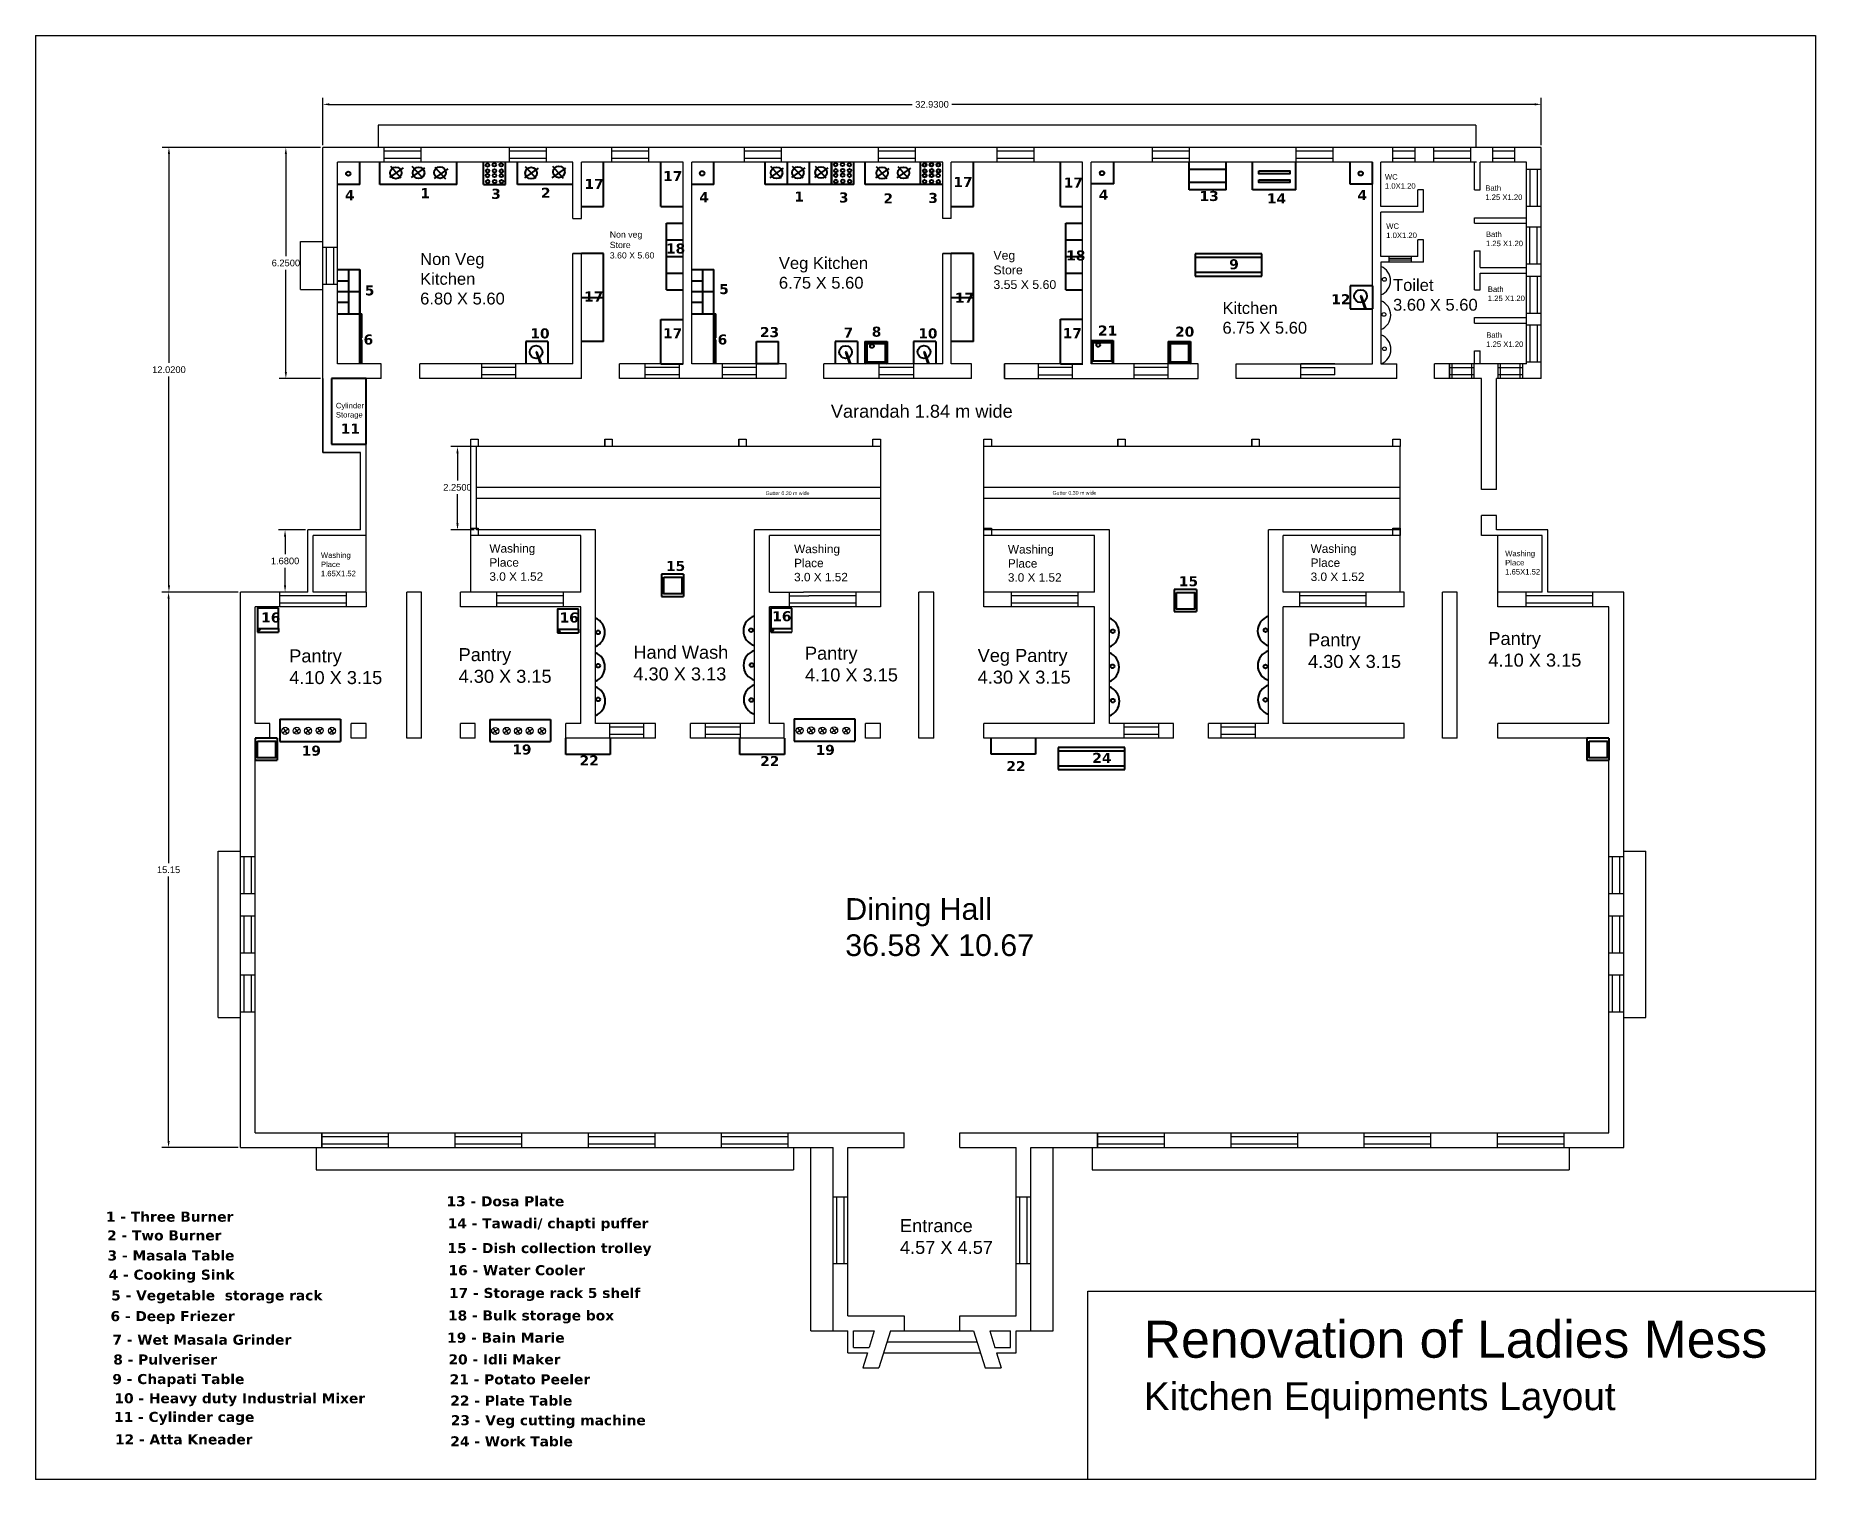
# Model space of a CAD drawing. Header units: inches. Extents: x 101 to 668, y -217 to 99.
# Drawn here: x 598.39 to 646.49, y -213.85 to -174.82 of the extents above; entities that cross this region are included whole.
import ezdxf

# ---------------------------------------------------------------- set-up
doc = ezdxf.new("R2010")
doc.units = ezdxf.units.IN
doc.header["$MEASUREMENT"] = 0
doc.styles.get("Standard").update_dxf_attribs({"font": 'arial.ttf'})
doc.dimstyles.get("Standard").update_dxf_attribs({"dimtxt": 0.18, "dimasz": 0.18, "dimexe": 0.18, "dimexo": 0.0625, "dimgap": 0.09, "dimtad": 0, "dimtih": 1, "dimtoh": 1, "dimdec": 4, "dimzin": 0, "dimdsep": 46, "dimtxsty": 'Standard', "dimcen": 0.09, "dimadec": 0, "dimazin": 0, "dimtfac": 1, "dimtdec": 4, "dimtofl": 0, "dimtmove": 0, "dimatfit": 3, "dimfxl": 1, "dimtolj": 1, "dimtzin": 0, "dimarcsym": 0})

msp = doc.modelspace()

# ---------------------------------------------------------------- texts
at = {"color": 1, "char_height": 0.2715054, "attachment_point": 1}
for s, insert, width in [('{\\fVerdana|b1|i0|c0|p34;1}', (608.78671, -178.94541), 0.4973482), ('{\\fVerdana|b1|i0|c0|p34;2}', (612.04566, -178.93494), 0.4973482), ('{\\fVerdana|b1|i0|c0|p34;17}', (613.22331, -178.69541), 0.4973482), ('{\\fVerdana|b1|i0|c0|p34;17}', (615.34955, -178.48242), 0.4973482), ('{\\fVerdana|b1|i0|c0|p34;17}', (623.19433, -178.64242), 0.4973482), ('{\\fVerdana|b1|i0|c0|p34;17}', (626.17689, -178.65914), 0.4973482), ('{\\fVerdana|b1|i0|c0|p34;4}', (606.74704, -178.99923), 0.4973482), ('{\\fVerdana|b1|i0|c0|p34;3}', (610.70055, -178.96326), 0.4973482), ('{\\fVerdana|b1|i0|c0|p34;4}', (616.32477, -179.05372), 0.4973482), ('{\\fVerdana|b1|i0|c0|p34;1}', (618.89661, -179.03711), 0.4973482), ('{\\fVerdana|b1|i0|c0|p34;3}', (620.09939, -179.06189), 0.4973482), ('{\\fVerdana|b1|i0|c0|p34;2}', (621.30218, -179.08667), 0.4973482), ('{\\fVerdana|b1|i0|c0|p34;3}', (622.51569, -179.07495), 0.4973482), ('{\\fVerdana|b1|i0|c0|p34;4}', (627.12361, -178.98626), 0.4973482), ('{\\fVerdana|b1|i0|c0|p34;13}', (629.84655, -179.02156), 0.4973482), ('{\\fVerdana|b1|i0|c0|p34;14}', (631.66742, -179.08858), 0.4973482), ('{\\fVerdana|b1|i0|c0|p34;4}', (634.11567, -178.99509), 0.4973482), ('{\\fVerdana|b1|i0|c0|p34;18}', (615.42532, -180.44175), 0.4973482), ('{\\fVerdana|b1|i0|c0|p34;18}', (626.24285, -180.62945), 0.4973482), ('{\\fVerdana|b1|i0|c0|p34;9}', (630.6484, -180.86797), 0.4973482), ('{\\fVerdana|b1|i0|c0|p34;5}', (607.28381, -181.57334), 0.4973482), ('{\\fVerdana|b1|i0|c0|p34;17}', (613.21246, -181.73911), 0.4973482), ('{\\fVerdana|b1|i0|c0|p34;5}', (616.86299, -181.5384), 0.4973482), ('{\\fVerdana|b1|i0|c0|p34;17}', (623.23327, -181.77434), 0.4973482), ('{\\fVerdana|b1|i0|c0|p34;12}', (633.40569, -181.81287), 0.4973482), ('{\\fVerdana|b1|i0|c0|p34;10}', (611.76013, -182.73545), 8.4801782), ('{\\fVerdana|b1|i0|c0|p34;17}', (615.34519, -182.73125), 0.4973482), ('{\\fVerdana|b1|i0|c0|p34;23}', (617.96589, -182.70219), 0.4973482), ('{\\fVerdana|b1|i0|c0|p34;7}', (620.22592, -182.71409), 0.4973482), ('{\\fVerdana|b1|i0|c0|p34;8}', (620.98642, -182.68997), 0.4973482), ('{\\fVerdana|b1|i0|c0|p34;10}', (622.24434, -182.73518), 8.4801782), ('{\\fVerdana|b1|i0|c0|p34;17}', (626.14865, -182.73016), 0.4973482), ('{\\fVerdana|b1|i0|c0|p34;21}', (627.10162, -182.65953), 0.4973482), ('{\\fVerdana|b1|i0|c0|p34;20}', (629.18599, -182.68922), 0.4973482), ('{\\fVerdana|b1|i0|c0|p34;15}', (615.42584, -189.02338), 0.4973482), ('{\\fVerdana|b1|i0|c0|p34;15}', (629.28733, -189.43644), 0.4973482), ('{\\fVerdana|b1|i0|c0|p34;19}', (605.5797, -194.01671), 0.4973482), ('{\\fVerdana|b1|i0|c0|p34;19}', (611.27073, -193.98448), 0.4973482), ('{\\fVerdana|b1|i0|c0|p34;22}', (613.08876, -194.28232), 0.4973482), ('{\\fVerdana|b1|i0|c0|p34;22}', (617.97076, -194.29928), 0.4973482), ('{\\fVerdana|b1|i0|c0|p34;19}', (619.46951, -193.99689), 0.4973482), ('{\\fVerdana|b1|i0|c0|p34;24}', (626.94772, -194.212), 0.4973482), ('{\\fVerdana|b1|i0|c0|p34;22}', (624.62581, -194.43475), 0.4973482), ('{\\fVerdana|b1|i0|c0|p34;13 - Dosa Plate}', (609.4938, -206.1971), 7.8372141), ('{\\fVerdana|b1|i0|c0|p34;1 - Three Burner}', (600.28658, -206.61512), 8.4801782), ('{\\fVerdana|b1|i0|c0|p34;14 - Tawadi/ chapti puffer}', (609.52474, -206.79327), 7.8372141), ('{\\fVerdana|b1|i0|c0|p34;2 - Two Burner}', (600.31928, -207.12078), 8.4801782), ('{\\fVerdana|b1|i0|c0|p34;3 - Masala Table}', (600.33208, -207.66361), 8.4801782), ('{\\fVerdana|b1|i0|c0|p34;15 - Dish collection trolley}', (609.51915, -207.46337), 7.8372141), ('{\\fVerdana|b1|i0|c0|p34;4 - Cooking Sink}', (600.3584, -208.18277), 8.4801782), ('{\\fVerdana|b1|i0|c0|p34;5 - Vegetable  storage rack}', (600.4307, -208.74261), 8.4588165), ('{\\fVerdana|b1|i0|c0|p34;17 - Storage rack 5 shelf}', (609.56051, -208.67719), 7.8372141), ('{\\fVerdana|b1|i0|c0|p34;18 - Bulk storage box }', (609.53383, -209.28466), 7.8372141), ('{\\fVerdana|b1|i0|c0|p34;7 - Wet Masala Grinder}', (600.4632, -209.94138), 8.4801782), ('{\\fVerdana|b1|i0|c0|p34;19 - Bain Marie}', (609.50961, -209.88592), 8.4801782), ('{\\fVerdana|b1|i0|c0|p34;8 - Pulveriser}', (600.48576, -210.47599), 6.2143038), ('{\\fVerdana|b1|i0|c0|p34;20 - Idli Maker}', (609.54642, -210.47243), 8.4801782), ('{\\fVerdana|b1|i0|c0|p34;9 - Chapati Table}', (600.46084, -211.00429), 6.2143038), ('{\\fVerdana|b1|i0|c0|p34;21 - Potato Peeler}', (609.57918, -211.01258), 8.4801782), ('{\\fVerdana|b1|i0|c0|p34;10 - Heavy duty Industrial Mixer}', (600.51776, -211.52297), 8.4801782), ('{\\fVerdana|b1|i0|c0|p34;22 - Plate Table}', (609.59586, -211.58607), 8.4801782), ('{\\fVerdana|b1|i0|c0|p34;23 - Veg cutting machine}', (609.60794, -212.1175), 8.4801782), ('{\\fVerdana|b1|i0|c0|p34;12 - Atta Kneader}', (600.53234, -212.63544), 7.8372141), ('{\\fVerdana|b1|i0|c0|p34;24 - Work Table}', (609.59577, -212.68839), 8.4801782)]:
    msp.add_mtext(s, dxfattribs=dict(at, insert=insert, width=width))
at = {"attachment_point": 1}
for s, insert, char_height, width in [('WC\\P1.0X1.20', (634.85683, -178.5659), 0.14837, 2.729872), ('Bath\\P1.25 X1.20', (637.57078, -178.86963), 0.14837, 2.729872), ('WC\\P1.0X1.20', (634.89251, -179.89935), 0.14837, 2.729872), ('Non veg\\PStore\\P3.60 X 5.60', (613.90566, -180.11474), 0.1690323, 1.4415489), ('Bath\\P1.25 X1.20', (637.58726, -180.1183), 0.14837, 2.729872), ('Non Veg Kitchen\\P6.80 X 5.60', (608.78098, -180.70323), 0.3200978, 2.729872), ('Veg Kitchen\\P6.75 X 5.60', (618.47684, -180.80982), 0.3200978, 2.729872), ('Veg\\PStore\\P3.55 X 5.60', (624.27513, -180.64172), 0.2376764, 2.0269624), ('Toilet\\P3.60 X 5.60', (635.07692, -181.40467), 0.3200978, 2.729872), ('Bath\\P1.25 X1.20', (637.63858, -181.60299), 0.14837, 2.729872), ('Kitchen\\P6.75 X 5.60', (630.46694, -182.02609), 0.3200978, 2.729872), ('{\\fVerdana|b1|i0|c0|p34;6}', (607.25218, -182.90196), 0.2715054, 0.4973482), ('{\\fVerdana|b1|i0|c0|p34;6}', (616.82218, -182.90196), 0.2715054, 0.4973482), ('Bath\\P1.25 X1.20', (637.59516, -182.84266), 0.14837, 2.729872), ('Cylinder\\PStorage', (606.50276, -184.7502), 0.14837, 2.729872), ('Varandah 1.84 m wide', (619.88118, -184.79996), 0.351739, 8.6047683), ('{\\fVerdana|b1|i0|c0|p34;11}', (606.63327, -185.31055), 0.2715054, 0.4973482), ('Gutter 0.30 m wide', (625.87364, -187.13352), 0.100473, 2.729872), ('Gutter 0.30 m wide', (618.11788, -187.14274), 0.100473, 2.729872), ('Washing \\PPlace\\P3.0 X 1.52', (610.65229, -188.57065), 0.228186, 2.729872), ('Washing \\PPlace\\P3.0 X 1.52', (618.88809, -188.58502), 0.228186, 2.729872), ('Washing \\PPlace\\P3.0 X 1.52', (632.85011, -188.57721), 0.228186, 2.729872), ('Washing \\PPlace\\P1.65X1.52', (606.09793, -188.79474), 0.14837, 2.729872), ('Washing \\PPlace\\P3.0 X 1.52', (624.66604, -188.59575), 0.228186, 2.729872), ('Washing \\PPlace\\P1.65X1.52', (638.10778, -188.74845), 0.14837, 2.729872), ('{\\fVerdana|b1|i0|c0|p34;16}', (604.48398, -190.41622), 0.2715054, 0.4973482), ('{\\fVerdana|b1|i0|c0|p34;16}', (612.54982, -190.41677), 0.2715054, 0.4973482), ('{\\fVerdana|b1|i0|c0|p34;16}', (618.29718, -190.3826), 0.2715054, 0.4973482), ('Pantry\\P4.30 X 3.15', (632.77887, -190.9791), 0.351739, 8.6047683), ('Pantry\\P4.10 X 3.15', (637.65309, -190.94323), 0.351739, 8.6047683), ('Pantry\\P4.10 X 3.15', (605.24255, -191.41473), 0.351739, 8.6047683), ('Pantry\\P4.30 X 3.15', (609.82033, -191.38084), 0.351739, 8.6047683), ('Hand Wash\\P4.30 X 3.13', (614.5431, -191.31625), 0.351739, 8.6047683), ('Pantry\\P4.10 X 3.15', (619.18181, -191.34285), 0.351739, 8.6047683), ('Veg Pantry\\P4.30 X 3.15', (623.8497, -191.403), 0.351739, 8.6047683), ('Dining Hall\\P36.58 X 10.67 ', (620.27133, -198.13995), 0.5865869, 8.6047683), ('Entrance\\P4.57 X 4.57 ', (621.74954, -206.81802), 0.351739, 8.6047683), ('{\\fVerdana|b1|i0|c0|p34;16 - Water Cooler}', (609.5471, -208.06137), 0.2715054, 7.8372141), ('{\\fVerdana|b1|i0|c0|p34;6 - Deep Friezer}', (600.41108, -209.30297), 0.2715054, 6.2143038), ('Renovation of Ladies Mess\\P{\\H0.75x;Kitchen Equipments Layout}', (628.33902, -209.56474), 1, 23.1967534), ('{\\fVerdana|b1|i0|c0|p34;11 - Cylinder cage}', (600.50666, -212.02879), 0.2715054, 7.8372141)]:
    msp.add_mtext(s, dxfattribs=dict(at, insert=insert, char_height=char_height, width=width))

# ---------------------------------------------------------------- blocks, each defined once
blk = doc.blocks.new('*D182')
at = {"color": 0, "lineweight": -2}
for p, q in [((610.238, -185.934), (609.61, -185.934)), ((609.79, -186.114), (609.79, -186.852)), ((609.79, -188.004), (609.79, -187.216)), ((610.238, -188.184), (609.61, -188.184))]:
    blk.add_line(p, q, dxfattribs=at)
at = {"color": 0}
for points in [[(609.76, -186.114), (609.82, -186.114), (609.79, -185.934)], [(609.76, -188.004), (609.82, -188.004), (609.79, -188.184)]]:
    blk.add_solid(points, dxfattribs=at)
at = {"layer": 'Defpoints', "color": 0}
for p in [(609.79, -185.934), (610.3, -185.934), (610.3, -188.184)]:
    blk.add_point(p, dxfattribs=at)
at = {"color": 0, "insert": (609.79, -187.034), "char_height": 0.18, "attachment_point": 5}
blk.add_mtext('\\A1;2.2500', dxfattribs=at)
blk = doc.blocks.new('*D183')
at = {"color": 0, "lineweight": -2}
for p, q in [((603.858, -189.864), (601.801, -189.864)), ((601.981, -190.044), (601.981, -197.192)), ((601.981, -204.704), (601.981, -197.556)), ((603.858, -204.884), (601.801, -204.884))]:
    blk.add_line(p, q, dxfattribs=at)
at = {"color": 0}
for points in [[(601.951, -190.044), (602.011, -190.044), (601.981, -189.864)], [(601.951, -204.704), (602.011, -204.704), (601.981, -204.884)]]:
    blk.add_solid(points, dxfattribs=at)
at = {"layer": 'Defpoints', "color": 0}
for p in [(603.92, -189.864), (601.981, -204.884), (603.92, -204.884)]:
    blk.add_point(p, dxfattribs=at)
at = {"color": 0, "insert": (601.981, -197.374), "char_height": 0.18, "attachment_point": 5}
blk.add_mtext('\\A1;15.15', dxfattribs=at)
blk = doc.blocks.new('*D184')
at = {"color": 0, "lineweight": -2}
for p, q in [((605.678, -188.184), (604.949, -188.184)), ((605.129, -188.364), (605.129, -188.842)), ((605.129, -189.684), (605.129, -189.206)), ((605.678, -189.864), (604.949, -189.864))]:
    blk.add_line(p, q, dxfattribs=at)
at = {"color": 0}
for points in [[(605.099, -188.364), (605.159, -188.364), (605.129, -188.184)], [(605.099, -189.684), (605.159, -189.684), (605.129, -189.864)]]:
    blk.add_solid(points, dxfattribs=at)
at = {"layer": 'Defpoints', "color": 0}
for p in [(605.129, -188.184), (605.74, -188.184), (605.74, -189.864)]:
    blk.add_point(p, dxfattribs=at)
at = {"color": 0, "insert": (605.129, -189.024), "char_height": 0.18, "attachment_point": 5}
blk.add_mtext('\\A1;1.6800', dxfattribs=at)
blk = doc.blocks.new('*D185')
at = {"color": 0, "lineweight": -2}
for p, q in [((606.088, -177.844), (604.971, -177.844)), ((605.151, -178.024), (605.151, -180.787)), ((605.151, -183.914), (605.151, -181.151)), ((606.088, -184.094), (604.971, -184.094))]:
    blk.add_line(p, q, dxfattribs=at)
at = {"color": 0}
for points in [[(605.121, -178.024), (605.181, -178.024), (605.151, -177.844)], [(605.121, -183.914), (605.181, -183.914), (605.151, -184.094)]]:
    blk.add_solid(points, dxfattribs=at)
at = {"layer": 'Defpoints', "color": 0}
for p in [(606.15, -177.844), (605.151, -184.094), (606.15, -184.094)]:
    blk.add_point(p, dxfattribs=at)
at = {"color": 0, "insert": (605.151, -180.969), "char_height": 0.18, "attachment_point": 5}
blk.add_mtext('\\A1;6.2500', dxfattribs=at)
blk = doc.blocks.new('*D186')
at = {"color": 0, "lineweight": -2}
for p, q in [((606.15, -177.782), (606.15, -176.501)), ((639.08, -177.782), (639.08, -176.501)), ((606.33, -176.681), (622.082, -176.681)), ((638.9, -176.681), (623.149, -176.681))]:
    blk.add_line(p, q, dxfattribs=at)
at = {"color": 0}
for points in [[(606.33, -176.651), (606.33, -176.711), (606.15, -176.681)], [(638.9, -176.651), (638.9, -176.711), (639.08, -176.681)]]:
    blk.add_solid(points, dxfattribs=at)
at = {"layer": 'Defpoints', "color": 0}
for p in [(639.08, -176.681), (606.15, -177.844), (639.08, -177.844)]:
    blk.add_point(p, dxfattribs=at)
at = {"color": 0, "insert": (622.615, -176.681), "char_height": 0.18, "attachment_point": 5}
blk.add_mtext('\\A1;32.9300', dxfattribs=at)
blk = doc.blocks.new('*D187')
at = {"color": 0, "lineweight": -2}
for p, q in [((606.088, -177.844), (601.811, -177.844)), ((601.991, -178.024), (601.991, -183.672)), ((601.991, -189.684), (601.991, -184.036)), ((603.858, -189.864), (601.811, -189.864))]:
    blk.add_line(p, q, dxfattribs=at)
at = {"color": 0}
for points in [[(601.961, -178.024), (602.021, -178.024), (601.991, -177.844)], [(601.961, -189.684), (602.021, -189.684), (601.991, -189.864)]]:
    blk.add_solid(points, dxfattribs=at)
at = {"layer": 'Defpoints', "color": 0}
for p in [(601.991, -177.844), (606.15, -177.844), (603.92, -189.864)]:
    blk.add_point(p, dxfattribs=at)
at = {"color": 0, "insert": (601.991, -183.854), "char_height": 0.18, "attachment_point": 5}
blk.add_mtext('\\A1;12.0200', dxfattribs=at)

# ---------------------------------------------------------------- dimensions: what is measured, and where the dimension line sits
dim = msp.add_linear_dim(base=(639.08042, -176.68072), p1=(606.15042, -177.84405), p2=(639.08042, -177.84405), dimstyle='Standard')
dim.commit()
dim.dimension.update_dxf_attribs({"geometry": '*D186', "text_midpoint": (622.61542, -176.68072)})
for base, p1, p2, picture, middle in [((601.99086, -177.84405), (603.92042, -189.86405), (606.15042, -177.84405), '*D187', (601.99086, -183.85405)), ((605.15145, -184.09405), (606.15042, -177.84405), (606.15042, -184.09405), '*D185', (605.15145, -180.96905)), ((605.12891, -188.18405), (605.74042, -189.86405), (605.74042, -188.18405), '*D184', (605.12891, -189.02405))]:
    dim = msp.add_linear_dim(base=base, p1=p1, p2=p2, angle=90, dimstyle='Standard')
    dim.commit()
    dim.dimension.update_dxf_attribs({"geometry": picture, "text_midpoint": middle})
dim = msp.add_linear_dim(base=(609.78989, -185.93405), p1=(610.30042, -188.18405), p2=(610.30042, -185.93405), angle=90, dimstyle='Standard')
dim.commit()
dim.dimension.update_dxf_attribs({"geometry": '*D182', "text_midpoint": (609.78989, -187.03405), "dimtype": 160})
dim = msp.add_linear_dim(base=(601.98082, -204.88405), p1=(603.92042, -189.86405), p2=(603.92042, -204.88405), angle=90, text='15.15', dimstyle='Standard')
dim.commit()
dim.dimension.update_dxf_attribs({"geometry": '*D183', "text_midpoint": (601.98082, -197.37405)})

# ---------------------------------------------------------------- linework, layer by layer
for p, q in [((598.38659, -174.82145), (598.38659, -213.85387)), ((637.31776, -177.24405), (607.64742, -177.24405)), ((607.64742, -177.24405), (607.64742, -177.84405)), ((637.31776, -177.24405), (637.31776, -177.84405)), ((639.08042, -177.84405), (606.15042, -177.84405)), ((606.15042, -186.09405), (606.15042, -177.84405)), ((607.79742, -177.84405), (607.79742, -178.24405)), ((608.79742, -177.94405), (607.79742, -177.94405)), ((608.79742, -177.84405), (608.79742, -178.24405)), ((611.18681, -177.84405), (611.18681, -178.24405)), ((612.18681, -177.94405), (611.18681, -177.94405)), ((612.18681, -177.84405), (612.18681, -178.24405)), ((613.95594, -177.84405), (613.95594, -178.24405)), ((614.95594, -177.94405), (613.95594, -177.94405)), ((614.95594, -177.84405), (614.95594, -178.24405)), ((617.54005, -177.84405), (617.54005, -178.24405)), ((618.54005, -177.94405), (617.54005, -177.94405)), ((618.54005, -177.84405), (618.54005, -178.24405)), ((621.15859, -177.84405), (621.15859, -178.24405)), ((622.15859, -177.94405), (621.15859, -177.94405)), ((622.15859, -177.84405), (622.15859, -178.24405)), ((624.36678, -177.84405), (624.36678, -178.24405)), ((625.36678, -177.94405), (624.36678, -177.94405)), ((625.36678, -177.84405), (625.36678, -178.24405)), ((628.56692, -177.84405), (628.56692, -178.24405)), ((629.56692, -177.94405), (628.56692, -177.94405)), ((629.56692, -177.84405), (629.56692, -178.24405)), ((632.44989, -177.84405), (632.44989, -178.24405)), ((633.44989, -177.94405), (632.44989, -177.94405)), ((633.44989, -177.84405), (633.44989, -178.24405)), ((635.07403, -178.24405), (635.07403, -177.84405)), ((635.67403, -177.94405), (635.07403, -177.94405)), ((635.67403, -178.24405), (635.67403, -177.84405)), ((636.16776, -177.84405), (636.16776, -178.24405)), ((637.16776, -177.94405), (636.16776, -177.94405)), ((637.16776, -177.84405), (637.16776, -178.24405)), ((637.76984, -178.24405), (637.76984, -177.84405)), ((638.36984, -177.94405), (637.76984, -177.94405)), ((638.36984, -178.24405), (638.36984, -177.84405)), ((639.08042, -184.09405), (639.08042, -177.84405)), ((639.08042, -184.09405), (639.08042, -177.84405)), ((639.08042, -184.09405), (639.08042, -177.84405)), ((639.08042, -184.09405), (639.08042, -177.84405)), ((610.13042, -178.24405), (606.55042, -178.24405)), ((606.55042, -183.69405), (606.55042, -178.24405)), ((608.79742, -178.14405), (607.79742, -178.14405)), ((612.91042, -178.24405), (610.13042, -178.24405)), ((612.18681, -178.14405), (611.18681, -178.14405)), ((612.91042, -179.76405), (612.91042, -178.24405)), ((615.89042, -178.24405), (613.14042, -178.24405)), ((613.14042, -179.76405), (613.14042, -178.24405)), ((613.74042, -179.44405), (613.74042, -178.24405)), ((614.95594, -178.14405), (613.95594, -178.14405)), ((615.89042, -183.69405), (615.89042, -178.24405)), ((620.09257, -178.24405), (616.12042, -178.24405)), ((616.12042, -183.69405), (616.12042, -178.24405)), ((618.54005, -178.14405), (617.54005, -178.14405)), ((622.90521, -178.24405), (620.09257, -178.24405)), ((622.15859, -178.14405), (621.15859, -178.14405)), ((622.90521, -179.76405), (622.90521, -178.24405)), ((626.68605, -178.24405), (623.13521, -178.24405)), ((623.13521, -179.76405), (623.13521, -178.24405)), ((623.73521, -179.44405), (623.73521, -178.24405)), ((623.73521, -179.44405), (623.73521, -178.24405)), ((625.36678, -178.14405), (624.36678, -178.14405)), ((626.68605, -183.69405), (626.68605, -178.24405)), ((631.41378, -178.24405), (626.91605, -178.24405)), ((626.91605, -183.69405), (626.91605, -178.24405)), ((629.56692, -178.14405), (628.56692, -178.14405)), ((634.51905, -178.24405), (631.41378, -178.24405)), ((633.44989, -178.14405), (632.44989, -178.14405)), ((634.51905, -180.71405), (634.51905, -178.24405)), ((635.98042, -178.24405), (634.74905, -178.24405)), ((634.74905, -179.44405), (634.74905, -178.24405)), ((635.98042, -178.24405), (634.74905, -178.24405)), ((635.98042, -178.24405), (634.74905, -178.24405)), ((635.98042, -178.24405), (634.74905, -178.24405)), ((634.74905, -179.44405), (634.74905, -178.24405)), ((636.13042, -178.24405), (634.74905, -178.24405)), ((634.74905, -179.44405), (634.74905, -178.24405)), ((634.74905, -179.44405), (634.74905, -178.24405)), ((635.67403, -178.14405), (635.07403, -178.14405)), ((637.33042, -178.24405), (636.13042, -178.24405)), ((637.28042, -178.24405), (636.13042, -178.24405)), ((637.28042, -178.24405), (636.13042, -178.24405)), ((637.28042, -178.24405), (636.13042, -178.24405)), ((637.28042, -178.24405), (636.13042, -178.24405)), ((637.16776, -178.14405), (636.16776, -178.14405)), ((637.28042, -178.99405), (637.28042, -178.24405)), ((637.43042, -178.99405), (637.43042, -178.24405)), ((637.48042, -178.24405), (637.43042, -178.24405)), ((638.68042, -178.24405), (637.48042, -178.24405)), ((638.68042, -178.24405), (637.48042, -178.24405)), ((638.68042, -178.24405), (637.48042, -178.24405)), ((638.68042, -178.24405), (637.48042, -178.24405)), ((638.68042, -178.24405), (637.48042, -178.24405)), ((638.36984, -178.14405), (637.76984, -178.14405)), ((638.67963, -178.4341), (639.07963, -178.4341)), ((638.68042, -183.69405), (638.68042, -178.24405)), ((638.68042, -179.74405), (638.68042, -178.24405)), ((638.68042, -179.74405), (638.68042, -178.24405)), ((638.68042, -179.74405), (638.68042, -178.24405)), ((638.68042, -179.74405), (638.68042, -178.24405)), ((638.77963, -179.4341), (638.77963, -178.4341)), ((638.97963, -179.4341), (638.97963, -178.4341)), ((635.89905, -178.99405), (635.74905, -178.99405)), ((635.74905, -179.44405), (635.74905, -178.99405)), ((635.89905, -179.59405), (635.89905, -178.99405)), ((637.28042, -178.99405), (637.43042, -178.99405)), ((638.67963, -179.4341), (639.07963, -179.4341)), ((612.91042, -179.76405), (613.14042, -179.76405)), ((623.13521, -179.76405), (622.90521, -179.76405)), ((635.74905, -179.44405), (634.74905, -179.44405)), ((634.74905, -180.71405), (634.74905, -179.59405)), ((634.74905, -180.71405), (634.74905, -179.59405)), ((635.89905, -179.59405), (634.74905, -179.59405)), ((634.74905, -180.71405), (634.74905, -179.59405)), ((637.28042, -179.89405), (637.28042, -179.74405)), ((637.28042, -179.74405), (638.68042, -179.74405)), ((637.28042, -179.89405), (638.68042, -179.89405)), ((638.68042, -181.09405), (638.68042, -179.89405)), ((638.68042, -181.09405), (638.68042, -179.89405)), ((638.68042, -181.09405), (638.68042, -179.89405)), ((638.68042, -181.09405), (638.68042, -179.89405)), ((605.55042, -181.68963), (605.55042, -180.38963)), ((605.55042, -180.38963), (606.15042, -180.38963)), ((635.89905, -180.34405), (635.74905, -180.34405)), ((635.74905, -180.79405), (635.74905, -180.34405)), ((635.89905, -180.94405), (635.89905, -180.34405)), ((638.67072, -179.99063), (639.07072, -179.99063)), ((638.77072, -180.99063), (638.77072, -179.99063)), ((638.97072, -180.99063), (638.97072, -179.99063)), ((606.15042, -180.53963), (606.55042, -180.53963)), ((606.25042, -181.53963), (606.25042, -180.53963)), ((606.45042, -181.53963), (606.45042, -180.53963)), ((612.91042, -183.69405), (612.91042, -180.71405)), ((613.74042, -180.71405), (612.91042, -180.71405)), ((612.91042, -180.71405), (613.14042, -180.71405)), ((613.14042, -184.09405), (613.14042, -180.71405)), ((622.90521, -183.69405), (622.90521, -180.71405)), ((623.73521, -180.71405), (622.90521, -180.71405)), ((622.90521, -180.71405), (623.13521, -180.71405)), ((623.13521, -183.69405), (623.13521, -180.71405)), ((623.73521, -183.09405), (623.73521, -180.71405)), ((634.51905, -183.69405), (634.51905, -180.71405)), ((634.74905, -180.79405), (634.74905, -180.71405)), ((635.74905, -180.79405), (634.74905, -180.79405)), ((634.97156, -180.94405), (634.97156, -180.79405)), ((635.57156, -180.84405), (634.97156, -180.84405)), ((635.57156, -180.94405), (635.57156, -180.79405)), ((637.28042, -181.69405), (637.28042, -180.64405)), ((637.28042, -180.64405), (637.43042, -180.64405)), ((637.43042, -181.09405), (637.43042, -180.64405)), ((635.89905, -180.94405), (634.74905, -180.94405)), ((634.74905, -180.94405), (634.74905, -183.69405)), ((635.57156, -180.89405), (634.97156, -180.89405)), ((637.43042, -181.09405), (638.68042, -181.09405)), ((637.43042, -181.69405), (637.43042, -181.24405)), ((637.43042, -181.24405), (638.68042, -181.24405)), ((638.67072, -180.99063), (639.07072, -180.99063)), ((638.68042, -182.44405), (638.68042, -181.24405)), ((638.68042, -182.44405), (638.68042, -181.24405)), ((638.68042, -182.44405), (638.68042, -181.24405)), ((638.68042, -182.44405), (638.68042, -181.24405)), ((638.68177, -181.32676), (639.08177, -181.32676)), ((638.78177, -182.32676), (638.78177, -181.32676)), ((638.98177, -182.32676), (638.98177, -181.32676)), ((605.55042, -181.68963), (606.15042, -181.68963)), ((606.15042, -181.53963), (606.55042, -181.53963)), ((637.28042, -181.69405), (637.43042, -181.69405)), ((637.28042, -182.59405), (637.28042, -182.44405)), ((637.28042, -182.44405), (638.68042, -182.44405)), ((637.28042, -182.59405), (638.68042, -182.59405)), ((638.68042, -183.69405), (638.68042, -182.59405)), ((638.68042, -183.69405), (638.68042, -182.59405)), ((638.68042, -183.69405), (638.68042, -182.59405)), ((638.68042, -183.69405), (638.68042, -182.59405)), ((638.68177, -182.32676), (639.08177, -182.32676)), ((638.68198, -182.63695), (639.08198, -182.63695)), ((638.78198, -183.63695), (638.78198, -182.63695)), ((638.98198, -183.63695), (638.98198, -182.63695)), ((623.73521, -183.09405), (623.13521, -183.09405)), ((607.73042, -183.69405), (606.55042, -183.69405)), ((607.73042, -184.09405), (607.73042, -183.69405)), ((610.36042, -183.69405), (608.77042, -183.69405)), ((608.77042, -184.09405), (608.77042, -183.69405)), ((612.91042, -183.69405), (610.36042, -183.69405)), ((610.45042, -184.09405), (610.45042, -183.69405)), ((611.37042, -184.09405), (611.37042, -183.69405)), ((615.89042, -183.69405), (614.17042, -183.69405)), ((614.17042, -184.09405), (614.17042, -183.69405)), ((614.86042, -184.09405), (614.86042, -183.69405)), ((615.79042, -184.09405), (615.79042, -183.69405)), ((618.67042, -183.69405), (616.12042, -183.69405)), ((616.95042, -184.09405), (616.95042, -183.69405)), ((617.87042, -184.09405), (617.87042, -183.69405)), ((618.67042, -184.09405), (618.67042, -183.69405)), ((622.90521, -183.69405), (619.69042, -183.69405)), ((619.69042, -184.09405), (619.69042, -183.69405)), ((621.19042, -184.09405), (621.19042, -183.69405)), ((622.12042, -184.09405), (622.12042, -183.69405)), ((623.68042, -183.69405), (623.13521, -183.69405)), ((623.68042, -184.09405), (623.68042, -183.69405)), ((624.57042, -184.09405), (624.57042, -183.69405)), ((626.68605, -183.69405), (624.57042, -183.69405)), ((624.57042, -183.69405), (624.57042, -184.09405)), ((625.49042, -184.09405), (625.49042, -183.69405)), ((626.41042, -184.09405), (626.41042, -183.69405)), ((629.81042, -183.69405), (626.91605, -183.69405)), ((628.08042, -184.09405), (628.08042, -183.69405)), ((629.00042, -184.09405), (629.00042, -183.69405)), ((629.81042, -184.09405), (629.81042, -183.69405)), ((630.84042, -184.09405), (630.84042, -183.69405)), ((630.84042, -183.69405), (634.51905, -183.69405)), ((633.50042, -183.69405), (632.58042, -183.69405)), ((632.58042, -184.09405), (632.58042, -183.69405)), ((634.74905, -183.69405), (635.18042, -183.69405)), ((634.74905, -183.69405), (635.18042, -183.69405)), ((634.74905, -183.69405), (635.18042, -183.69405)), ((634.74905, -183.69405), (635.18042, -183.69405)), ((635.18042, -184.09405), (635.18042, -183.69405)), ((635.18042, -184.09405), (635.18042, -183.69405)), ((635.18042, -184.09405), (635.18042, -183.69405)), ((635.18042, -184.09405), (635.18042, -183.69405)), ((636.38042, -183.69405), (636.20042, -183.69405)), ((636.38042, -183.69405), (636.20042, -183.69405)), ((636.20042, -184.09405), (636.20042, -183.69405)), ((636.38042, -183.69405), (636.20042, -183.69405)), ((636.38042, -183.69405), (636.20042, -183.69405)), ((636.20042, -184.09405), (636.20042, -183.69405)), ((636.38042, -183.69405), (636.20042, -183.69405)), ((636.38042, -183.69405), (636.20042, -183.69405)), ((636.20042, -184.09405), (636.20042, -183.69405)), ((636.38042, -183.69405), (636.20042, -183.69405)), ((636.38042, -183.69405), (636.20042, -183.69405)), ((636.20042, -184.09405), (636.20042, -183.69405)), ((636.38042, -183.69405), (636.20042, -183.69405)), ((636.38042, -183.69405), (636.20042, -183.69405)), ((637.28042, -183.69405), (636.38042, -183.69405)), ((637.53042, -183.69405), (636.53042, -183.69405)), ((636.55042, -183.69405), (636.53042, -183.69405)), ((637.28042, -183.69405), (636.53042, -183.69405)), ((636.55042, -183.69405), (636.53042, -183.69405)), ((637.28042, -183.69405), (636.53042, -183.69405)), ((636.55042, -183.69405), (636.53042, -183.69405)), ((637.28042, -183.69405), (636.53042, -183.69405)), ((636.55042, -183.69405), (636.53042, -183.69405)), ((636.55042, -183.69405), (636.53042, -183.69405)), ((636.60527, -183.69405), (636.60527, -184.09405)), ((636.60527, -184.09405), (636.60527, -183.69405)), ((636.67285, -184.09405), (636.67285, -183.69405)), ((637.20527, -184.09405), (637.20527, -183.69405)), ((637.27285, -184.09405), (637.27285, -183.69405)), ((637.28042, -183.69405), (637.28042, -183.34405)), ((637.28042, -183.34405), (637.43042, -183.34405)), ((637.43042, -183.69405), (637.43042, -183.34405)), ((637.53042, -183.69405), (637.43042, -183.69405)), ((637.53042, -183.69405), (637.43042, -183.69405)), ((637.53042, -183.69405), (637.43042, -183.69405)), ((637.68042, -183.69405), (637.43042, -183.69405)), ((638.68042, -183.69405), (637.68042, -183.69405)), ((638.68042, -183.69405), (637.68042, -183.69405)), ((638.68042, -183.69405), (637.68042, -183.69405)), ((638.68042, -183.69405), (637.68042, -183.69405)), ((638.68042, -183.69405), (637.68042, -183.69405)), ((637.91568, -184.09405), (637.91568, -183.69405)), ((637.98326, -184.09405), (637.98326, -183.69405)), ((638.51568, -184.09405), (638.51568, -183.69405)), ((638.58326, -184.09405), (638.58326, -183.69405)), ((638.68198, -183.63695), (639.08198, -183.63695)), ((606.15042, -184.09405), (606.15042, -186.09405)), ((607.17042, -184.09405), (606.38042, -184.09405)), ((606.38042, -184.09405), (606.38042, -185.86405)), ((607.73042, -184.09405), (607.17042, -184.09405)), ((613.14042, -184.09405), (608.77042, -184.09405)), ((611.37042, -183.79405), (610.45042, -183.79405)), ((611.37042, -183.99405), (610.45042, -183.99405)), ((618.67042, -184.09405), (614.17042, -184.09405)), ((615.79042, -183.79405), (614.86042, -183.79405)), ((615.79042, -183.99405), (614.86042, -183.99405)), ((617.87042, -183.79405), (616.95042, -183.79405)), ((617.87042, -183.99405), (616.95042, -183.99405)), ((623.68042, -184.09405), (619.69042, -184.09405)), ((622.12042, -183.79405), (621.19042, -183.79405)), ((622.12042, -183.99405), (621.19042, -183.99405)), ((624.57042, -184.09405), (629.81042, -184.09405)), ((626.41042, -183.79405), (625.49042, -183.79405)), ((625.49042, -183.99405), (626.41042, -183.99405)), ((629.00042, -183.79405), (628.08042, -183.79405)), ((628.08042, -183.99405), (629.00042, -183.99405)), ((635.18042, -184.09405), (630.84042, -184.09405)), ((632.58042, -183.79405), (633.50042, -183.79405)), ((633.50042, -183.99405), (632.58042, -183.99405)), ((633.50042, -183.99405), (633.50042, -183.79405)), ((637.47042, -184.09405), (636.20042, -184.09405)), ((636.55042, -184.09405), (636.20042, -184.09405)), ((637.47042, -184.09405), (636.20042, -184.09405)), ((636.55042, -184.09405), (636.20042, -184.09405)), ((637.47042, -184.09405), (636.20042, -184.09405)), ((636.55042, -184.09405), (636.20042, -184.09405)), ((637.47042, -184.09405), (636.20042, -184.09405)), ((636.55042, -184.09405), (636.20042, -184.09405)), ((636.60527, -183.79405), (637.20527, -183.79405)), ((637.20527, -183.99405), (636.60527, -183.99405)), ((636.67285, -183.79405), (637.27285, -183.79405)), ((637.27285, -183.99405), (636.67285, -183.99405)), ((637.47042, -187.09405), (637.47042, -184.09405)), ((637.47042, -187.09405), (637.47042, -184.09405)), ((639.08042, -184.09405), (637.87042, -184.09405)), ((637.87042, -187.09405), (637.87042, -184.09405)), ((639.08042, -184.09405), (637.87042, -184.09405)), ((637.87042, -187.09405), (637.87042, -184.09405)), ((639.08042, -184.09405), (637.87042, -184.09405)), ((639.08042, -184.09405), (637.87042, -184.09405)), ((637.91568, -183.79405), (638.51568, -183.79405)), ((638.51568, -183.99405), (637.91568, -183.99405)), ((637.98326, -183.79405), (638.58326, -183.79405)), ((638.58326, -183.99405), (637.98326, -183.99405)), ((606.15042, -186.09405), (607.17042, -186.09405)), ((607.17042, -186.09405), (606.15042, -186.09405)), ((606.38042, -185.86405), (607.32042, -185.86405)), ((607.17042, -186.73405), (607.17042, -186.09405)), ((607.32042, -188.18405), (607.32042, -185.86405)), ((610.15042, -185.93405), (610.15042, -185.73405)), ((610.15042, -185.73405), (610.35042, -185.73405)), ((621.22042, -185.93405), (610.15042, -185.93405)), ((610.15042, -189.86405), (610.15042, -185.93405)), ((610.35042, -185.93405), (610.15042, -185.93405)), ((610.30042, -188.18405), (610.30042, -185.93405)), ((610.35042, -185.73405), (610.35042, -185.93405)), ((613.77042, -185.73405), (613.77042, -185.93405)), ((613.77042, -185.93405), (613.77042, -185.73405)), ((613.77042, -185.73405), (613.97042, -185.73405)), ((613.97042, -185.93405), (613.77042, -185.93405)), ((613.97042, -185.73405), (613.97042, -185.93405)), ((617.39042, -185.73405), (617.39042, -185.93405)), ((617.39042, -185.93405), (617.39042, -185.73405)), ((617.39042, -185.73405), (617.59042, -185.73405)), ((617.59042, -185.93405), (617.39042, -185.93405)), ((617.59042, -185.73405), (617.59042, -185.93405)), ((621.02042, -185.93405), (621.02042, -185.73405)), ((621.02042, -185.73405), (621.22042, -185.73405)), ((621.22042, -185.93405), (621.02042, -185.93405)), ((621.22042, -185.73405), (621.22042, -185.93405)), ((621.22042, -185.93405), (621.22042, -190.26405)), ((624.02042, -185.93405), (624.02042, -185.73405)), ((624.02042, -185.73405), (624.22042, -185.73405)), ((624.02042, -190.26405), (624.02042, -185.93405)), ((635.27042, -185.93405), (624.02042, -185.93405)), ((624.22042, -185.93405), (624.02042, -185.93405)), ((624.22042, -185.73405), (624.22042, -185.93405)), ((627.64042, -185.73405), (627.64042, -185.93405)), ((627.64042, -185.93405), (627.64042, -185.73405)), ((627.64042, -185.73405), (627.84042, -185.73405)), ((627.84042, -185.93405), (627.64042, -185.93405)), ((627.84042, -185.73405), (627.84042, -185.93405)), ((631.26042, -185.73405), (631.26042, -185.93405)), ((631.26042, -185.93405), (631.26042, -185.73405)), ((631.26042, -185.73405), (631.46042, -185.73405)), ((631.46042, -185.93405), (631.26042, -185.93405)), ((631.46042, -185.73405), (631.46042, -185.93405)), ((635.07042, -185.93405), (635.07042, -185.73405)), ((635.07042, -185.73405), (635.27042, -185.73405)), ((635.27042, -185.93405), (635.07042, -185.93405)), ((635.27042, -185.73405), (635.27042, -185.93405)), ((635.27042, -189.86405), (635.27042, -185.93405)), ((607.17042, -188.18405), (607.17042, -186.73405)), ((621.22042, -187.03405), (610.30042, -187.03405)), ((635.27042, -187.03405), (624.02042, -187.03405)), ((637.87042, -187.09405), (637.47042, -187.09405)), ((621.22042, -187.33405), (610.30042, -187.33405)), ((635.27042, -187.33405), (624.02042, -187.33405)), ((637.87042, -187.79405), (637.47042, -187.79405)), ((637.47042, -188.33405), (637.47042, -187.79405)), ((637.87042, -188.18405), (637.87042, -187.79405)), ((606.15042, -188.18405), (605.74042, -188.18405)), ((605.74042, -189.86405), (605.74042, -188.18405)), ((607.32042, -188.33405), (605.89042, -188.33405)), ((605.89042, -189.86405), (605.89042, -188.33405)), ((607.17042, -188.18405), (606.15042, -188.18405)), ((607.32042, -189.86405), (607.32042, -188.18405)), ((610.15042, -188.33405), (610.15042, -188.13405)), ((610.15042, -188.13405), (610.35042, -188.13405)), ((613.12042, -188.33405), (610.15042, -188.33405)), ((610.35042, -188.33405), (610.15042, -188.33405)), ((613.52042, -188.18405), (610.30042, -188.18405)), ((610.35042, -188.13405), (610.35042, -188.33405)), ((613.12042, -189.86405), (613.12042, -188.33405)), ((613.52042, -193.41405), (613.52042, -188.18405)), ((621.22042, -188.18405), (617.82042, -188.18405)), ((617.82042, -189.86405), (617.82042, -188.18405)), ((621.22042, -188.33405), (618.22042, -188.33405)), ((618.22042, -189.86405), (618.22042, -188.33405)), ((624.02042, -188.33405), (624.02042, -188.13405)), ((624.02042, -188.13405), (624.22042, -188.13405)), ((627.41042, -188.18405), (624.02042, -188.18405)), ((627.01042, -188.33405), (624.02042, -188.33405)), ((624.22042, -188.33405), (624.02042, -188.33405)), ((624.22042, -188.13405), (624.22042, -188.33405)), ((627.01042, -189.86405), (627.01042, -188.33405)), ((627.41042, -193.41405), (627.41042, -188.18405)), ((635.27042, -188.18405), (631.71042, -188.18405)), ((631.71042, -193.41405), (631.71042, -188.18405)), ((635.27042, -188.33405), (632.11042, -188.33405)), ((632.11042, -189.86405), (632.11042, -188.33405)), ((635.07042, -188.33405), (635.07042, -188.13405)), ((635.07042, -188.13405), (635.27042, -188.13405)), ((635.27042, -188.33405), (635.07042, -188.33405)), ((635.27042, -188.13405), (635.27042, -188.33405)), ((639.11042, -188.33405), (637.47042, -188.33405)), ((639.26042, -188.18405), (637.87042, -188.18405)), ((637.91042, -190.26405), (637.91042, -188.33405)), ((639.11042, -189.86405), (639.11042, -188.33405)), ((639.26042, -189.86405), (639.26042, -188.18405)), ((605.74042, -189.86405), (603.92042, -189.86405)), ((603.92042, -204.88405), (603.92042, -189.86405)), ((604.97813, -189.86405), (604.97813, -190.26405)), ((605.89042, -189.96405), (604.97813, -189.96405)), ((607.32042, -189.86405), (605.89042, -189.86405)), ((606.77813, -189.96405), (605.89042, -189.96405)), ((606.77813, -189.86405), (606.77813, -190.26405)), ((607.32042, -189.86405), (607.32042, -190.26405)), ((608.82042, -189.86405), (608.42042, -189.86405)), ((608.42042, -193.81405), (608.42042, -189.86405)), ((608.82042, -193.81405), (608.82042, -189.86405)), ((610.30042, -189.86405), (609.87042, -189.86405)), ((609.87042, -190.26405), (609.87042, -189.86405)), ((611.94042, -189.86405), (610.30042, -189.86405)), ((610.84385, -189.86405), (610.84385, -190.26405)), ((611.79042, -189.96405), (610.84385, -189.96405)), ((612.64385, -189.96405), (611.79042, -189.96405)), ((613.12042, -189.86405), (611.94042, -189.86405)), ((612.64385, -189.86405), (612.64385, -190.26405)), ((617.82042, -193.41405), (617.82042, -189.86405)), ((618.22042, -189.86405), (619.14042, -189.86405)), ((618.75248, -189.86405), (618.75248, -190.26405)), ((618.75248, -189.96405), (619.29042, -189.96405)), ((621.22042, -189.86405), (619.14042, -189.86405)), ((620.55248, -189.96405), (619.29042, -189.96405)), ((620.55248, -189.86405), (620.55248, -190.26405)), ((622.66042, -189.86405), (622.26042, -189.86405)), ((622.26042, -193.81405), (622.26042, -189.86405)), ((622.66042, -193.81405), (622.66042, -189.86405)), ((625.71042, -189.86405), (624.02042, -189.86405)), ((624.75674, -189.86405), (624.75674, -190.26405)), ((625.86042, -189.96405), (624.75674, -189.96405)), ((627.01042, -189.86405), (625.71042, -189.86405)), ((626.55674, -189.96405), (625.86042, -189.96405)), ((626.55674, -189.86405), (626.55674, -190.26405)), ((627.41042, -193.41405), (627.41042, -189.86405)), ((631.71042, -193.41405), (631.71042, -189.86405)), ((633.29042, -189.86405), (632.11042, -189.86405)), ((632.54474, -189.86405), (632.54474, -190.26405)), ((633.44042, -189.96405), (632.54474, -189.96405)), ((635.38042, -189.86405), (633.29042, -189.86405)), ((634.34474, -189.96405), (633.44042, -189.96405)), ((634.34474, -189.86405), (634.34474, -190.26405)), ((635.38042, -190.26405), (635.38042, -189.86405)), ((636.41042, -193.81405), (636.41042, -189.86405)), ((636.81042, -189.86405), (636.41042, -189.86405)), ((636.81042, -193.81405), (636.81042, -189.86405)), ((639.11042, -189.86405), (637.91042, -189.86405)), ((638.66325, -189.86405), (638.66325, -190.26405)), ((639.11042, -189.96405), (638.66325, -189.96405)), ((640.46325, -189.96405), (639.11042, -189.96405)), ((641.31042, -189.86405), (639.26042, -189.86405)), ((640.46325, -189.86405), (640.46325, -190.26405)), ((641.31042, -204.88405), (641.31042, -189.86405)), ((607.32042, -190.26405), (604.32042, -190.26405)), ((604.32042, -193.41405), (604.32042, -190.26405)), ((606.77813, -190.16405), (604.97813, -190.16405)), ((613.12042, -190.26405), (609.87042, -190.26405)), ((612.64385, -190.16405), (610.84385, -190.16405)), ((613.12042, -193.41405), (613.12042, -190.26405)), ((621.22042, -190.26405), (618.22042, -190.26405)), ((618.22042, -193.41405), (618.22042, -190.26405)), ((620.55248, -190.16405), (618.75248, -190.16405)), ((627.01042, -190.26405), (624.02042, -190.26405)), ((626.55674, -190.16405), (624.75674, -190.16405)), ((627.01042, -193.41405), (627.01042, -190.26405)), ((632.11042, -193.41405), (632.11042, -190.26405)), ((635.38042, -190.26405), (632.11042, -190.26405)), ((634.34474, -190.16405), (632.54474, -190.16405)), ((640.91042, -190.26405), (637.91042, -190.26405)), ((640.46325, -190.16405), (638.66325, -190.16405)), ((640.91042, -193.41405), (640.91042, -190.26405)), ((618.83035, -190.84866), (618.83035, -190.94866)), ((604.72042, -193.41405), (604.32042, -193.41405)), ((604.72042, -193.81405), (604.32042, -193.81405)), ((604.32042, -204.48405), (604.32042, -193.81405)), ((604.72042, -193.81405), (604.72042, -193.41405)), ((607.32042, -193.41405), (606.92042, -193.41405)), ((606.92042, -193.81405), (606.92042, -193.41405)), ((607.32042, -193.81405), (606.92042, -193.81405)), ((607.32042, -193.81405), (607.32042, -193.41405)), ((608.82042, -193.81405), (608.42042, -193.81405)), ((610.27042, -193.41405), (609.87042, -193.41405)), ((609.87042, -193.81405), (609.87042, -193.41405)), ((610.27042, -193.81405), (609.87042, -193.81405)), ((610.27042, -193.81405), (610.27042, -193.41405)), ((613.12042, -193.41405), (612.72042, -193.41405)), ((612.72042, -193.81405), (612.72042, -193.41405)), ((615.14042, -193.81405), (612.72042, -193.81405)), ((615.14042, -193.41405), (613.52042, -193.41405)), ((613.90347, -193.81405), (613.90347, -193.41405)), ((614.82347, -193.51405), (613.90347, -193.51405)), ((614.82347, -193.71405), (613.90347, -193.71405)), ((614.82347, -193.81405), (614.82347, -193.41405)), ((615.14042, -193.81405), (615.14042, -193.41405)), ((617.82042, -193.41405), (616.09042, -193.41405)), ((616.09042, -193.81405), (616.09042, -193.41405)), ((618.62042, -193.81405), (616.09042, -193.81405)), ((616.49042, -193.81405), (616.49042, -193.41405)), ((617.44042, -193.51405), (616.49042, -193.51405)), ((617.44042, -193.71405), (616.49042, -193.71405)), ((617.44042, -193.81405), (617.44042, -193.41405)), ((618.62042, -193.41405), (618.22042, -193.41405)), ((618.62042, -193.81405), (618.62042, -193.41405)), ((621.22042, -193.41405), (620.82042, -193.41405)), ((620.82042, -193.81405), (620.82042, -193.41405)), ((621.22042, -193.81405), (620.82042, -193.81405)), ((621.22042, -193.81405), (621.22042, -193.41405)), ((622.66042, -193.81405), (622.26042, -193.81405)), ((624.02042, -193.81405), (624.02042, -193.41405)), ((624.42042, -193.41405), (624.02042, -193.41405)), ((624.42042, -193.81405), (624.02042, -193.81405)), ((627.01042, -193.41405), (624.42042, -193.41405)), ((629.14042, -193.81405), (624.42042, -193.81405)), ((629.14042, -193.41405), (627.41042, -193.41405)), ((627.81042, -193.81405), (627.81042, -193.41405)), ((628.75042, -193.51405), (627.81042, -193.51405)), ((628.75042, -193.71405), (627.81042, -193.71405)), ((628.75042, -193.81405), (628.75042, -193.41405)), ((629.14042, -193.81405), (629.14042, -193.41405)), ((630.09042, -193.81405), (630.09042, -193.41405)), ((631.71042, -193.41405), (630.09042, -193.41405)), ((635.38042, -193.81405), (630.09042, -193.81405)), ((630.42819, -193.81405), (630.42819, -193.41405)), ((631.35819, -193.51405), (630.42819, -193.51405)), ((631.35819, -193.71405), (630.42819, -193.71405)), ((631.35819, -193.81405), (631.35819, -193.41405)), ((635.38042, -193.41405), (632.11042, -193.41405)), ((635.38042, -193.81405), (635.38042, -193.41405)), ((636.81042, -193.81405), (636.41042, -193.81405)), ((637.91042, -193.81405), (637.91042, -193.41405)), ((640.91042, -193.41405), (637.91042, -193.41405)), ((640.91042, -193.81405), (637.91042, -193.81405)), ((640.91042, -204.48405), (640.91042, -193.81405)), ((603.32042, -201.36704), (603.32042, -196.86704)), ((603.32042, -196.86704), (603.92042, -196.86704)), ((603.92042, -197.01704), (604.32042, -197.01704)), ((604.02042, -198.01704), (604.02042, -197.01704)), ((604.22042, -198.01704), (604.22042, -197.01704)), ((640.91042, -197.01704), (641.31042, -197.01704)), ((641.01042, -198.01704), (641.01042, -197.01704)), ((641.21042, -198.01704), (641.21042, -197.01704)), ((641.31042, -196.86704), (641.91042, -196.86704)), ((641.91042, -201.36704), (641.91042, -196.86704)), ((603.92042, -198.01704), (604.32042, -198.01704)), ((640.91042, -198.01704), (641.31042, -198.01704)), ((603.92042, -198.61704), (604.32042, -198.61704)), ((604.02042, -199.61704), (604.02042, -198.61704)), ((604.22042, -199.61704), (604.22042, -198.61704)), ((640.91042, -198.61704), (641.31042, -198.61704)), ((641.01042, -199.61704), (641.01042, -198.61704)), ((641.21042, -199.61704), (641.21042, -198.61704)), ((603.92042, -199.61704), (604.32042, -199.61704)), ((640.91042, -199.61704), (641.31042, -199.61704)), ((603.92042, -200.21704), (604.32042, -200.21704)), ((604.02042, -201.21704), (604.02042, -200.21704)), ((604.22042, -201.21704), (604.22042, -200.21704)), ((640.91042, -200.21704), (641.31042, -200.21704)), ((641.01042, -201.21704), (641.01042, -200.21704)), ((641.21042, -201.21704), (641.21042, -200.21704)), ((603.32042, -201.36704), (603.92042, -201.36704)), ((603.92042, -201.21704), (604.32042, -201.21704)), ((640.91042, -201.21704), (641.31042, -201.21704)), ((641.31042, -201.36704), (641.91042, -201.36704)), ((603.92042, -204.88405), (619.94042, -204.88405)), ((604.32042, -204.48405), (621.86542, -204.48405)), ((605.97042, -204.88405), (605.97042, -205.48405)), ((606.12042, -204.88405), (606.12042, -204.48405)), ((606.12042, -204.48405), (606.12042, -204.88405)), ((606.12042, -204.58405), (607.92042, -204.58405)), ((606.12042, -204.78405), (607.92042, -204.78405)), ((606.12042, -204.88405), (606.12042, -204.88405)), ((607.92042, -204.48405), (607.92042, -204.88405)), ((609.72042, -204.48405), (609.72042, -204.88405)), ((609.72042, -204.48405), (609.72042, -204.88405)), ((609.72042, -204.58405), (611.52042, -204.58405)), ((609.72042, -204.78405), (611.52042, -204.78405)), ((609.72042, -204.88405), (609.72042, -204.88405)), ((611.52042, -204.48405), (611.52042, -204.88405)), ((613.32042, -204.48405), (613.32042, -204.88405)), ((613.32042, -204.48405), (613.32042, -204.88405)), ((613.32042, -204.58405), (615.12042, -204.58405)), ((613.32042, -204.78405), (615.12042, -204.78405)), ((613.32042, -204.88405), (613.32042, -204.88405)), ((615.12042, -204.48405), (615.12042, -204.88405)), ((616.92042, -204.48405), (616.92042, -204.88405)), ((616.92042, -204.48405), (616.92042, -204.88405)), ((616.92042, -204.58405), (618.72042, -204.58405)), ((616.92042, -204.78405), (618.72042, -204.78405)), ((616.92042, -204.88405), (616.92042, -204.88405)), ((618.72042, -204.48405), (618.72042, -204.88405)), ((618.87042, -204.88405), (618.87042, -205.48405)), ((619.34042, -209.83405), (619.34042, -204.88405)), ((619.94042, -209.83405), (619.94042, -204.88405)), ((620.34042, -204.88405), (621.86542, -204.88405)), ((620.34042, -209.43405), (620.34042, -204.88405)), ((621.86542, -204.88405), (621.86542, -204.48405)), ((623.36542, -204.48405), (640.91042, -204.48405)), ((623.36542, -204.88405), (623.36542, -204.48405)), ((623.36542, -204.88405), (624.89042, -204.88405)), ((624.89042, -209.43405), (624.89042, -204.88405)), ((625.29042, -204.88405), (641.31042, -204.88405)), ((625.29042, -209.83405), (625.29042, -204.88405)), ((625.89042, -209.83405), (625.89042, -204.88405)), ((626.94042, -204.88405), (626.94042, -205.48405)), ((627.09042, -204.88405), (627.09042, -204.48405)), ((627.09042, -204.48405), (627.09042, -204.88405)), ((627.09042, -204.58405), (628.89042, -204.58405)), ((627.09042, -204.78405), (628.89042, -204.78405)), ((628.89042, -204.48405), (628.89042, -204.88405)), ((630.69042, -204.48405), (630.69042, -204.88405)), ((630.69042, -204.48405), (630.69042, -204.88405)), ((630.69042, -204.58405), (632.49042, -204.58405)), ((630.69042, -204.78405), (632.49042, -204.78405)), ((632.49042, -204.48405), (632.49042, -204.88405)), ((634.29042, -204.48405), (634.29042, -204.88405)), ((634.29042, -204.48405), (634.29042, -204.88405)), ((634.29042, -204.58405), (636.09042, -204.58405)), ((634.29042, -204.78405), (636.09042, -204.78405)), ((636.09042, -204.48405), (636.09042, -204.88405)), ((637.89042, -204.48405), (637.89042, -204.88405)), ((637.89042, -204.48405), (637.89042, -204.88405)), ((637.89042, -204.58405), (639.69042, -204.58405)), ((637.89042, -204.78405), (639.69042, -204.78405)), ((639.69042, -204.48405), (639.69042, -204.88405)), ((639.84042, -204.88405), (639.84042, -205.48405)), ((605.97042, -205.48405), (618.87042, -205.48405)), ((626.94042, -205.48405), (639.84042, -205.48405)), ((619.94042, -206.21629), (620.34042, -206.21629)), ((620.04042, -208.01629), (620.04042, -206.21629)), ((620.24042, -208.01629), (620.24042, -206.21629)), ((624.89042, -206.21629), (625.29042, -206.21629)), ((624.99042, -208.01629), (624.99042, -206.21629)), ((625.19042, -208.01629), (625.19042, -206.21629)), ((619.94042, -208.01629), (620.34042, -208.01629)), ((624.89042, -208.01629), (625.29042, -208.01629)), ((626.82611, -213.85387), (626.82611, -208.76603)), ((626.82611, -208.76603), (646.49243, -208.76603)), ((620.34042, -209.43405), (621.86542, -209.43405)), ((621.86542, -209.43405), (621.86542, -209.83405)), ((623.36542, -209.43405), (624.89042, -209.43405)), ((623.36542, -209.83405), (623.36542, -209.43405)), ((619.34042, -209.83405), (620.34042, -209.83405)), ((620.34042, -210.43405), (620.34042, -209.83405)), ((620.49042, -209.83405), (621.05614, -209.83405)), ((620.49042, -209.83405), (621.05614, -209.83405)), ((620.49042, -210.28405), (620.49042, -209.83405)), ((621.05614, -209.83405), (620.91632, -210.28405)), ((621.49114, -209.83405), (621.18042, -210.83405)), ((621.39792, -210.13405), (623.83292, -210.13405)), ((621.49114, -209.83405), (621.86542, -209.83405)), ((621.49114, -209.83405), (623.36542, -209.83405)), ((623.36542, -209.83405), (623.73971, -209.83405)), ((623.73971, -209.83405), (624.05042, -210.83405)), ((624.17471, -209.83405), (624.74042, -209.83405)), ((624.17471, -209.83405), (624.74042, -209.83405)), ((624.17471, -209.83405), (624.31453, -210.28405)), ((624.74042, -210.28405), (624.74042, -209.83405)), ((624.89042, -209.83405), (625.89042, -209.83405)), ((624.89042, -210.43405), (624.89042, -209.83405)), ((620.34042, -210.43405), (620.86971, -210.43405)), ((620.49042, -210.28405), (620.91632, -210.28405)), ((620.86971, -210.43405), (620.74542, -210.83405)), ((621.30471, -210.43405), (623.92614, -210.43405)), ((624.31453, -210.28405), (624.74042, -210.28405)), ((624.36114, -210.43405), (624.89042, -210.43405)), ((624.36114, -210.43405), (624.48542, -210.83405)), ((620.74542, -210.83405), (621.18042, -210.83405)), ((624.05042, -210.83405), (624.48542, -210.83405))]:
    msp.add_line(p, q)
at = {"color": 3, "lineweight": 40}
for p, q in [((607.15042, -178.84405), (607.15042, -178.24405)), ((607.68672, -178.84405), (607.68672, -178.24405)), ((608.32195, -178.40001), (607.95654, -178.65923)), ((608.27133, -178.6782), (607.98501, -178.3605)), ((608.89965, -178.39931), (608.53423, -178.65853)), ((608.84903, -178.6775), (608.56271, -178.3598)), ((609.52534, -178.4235), (609.15992, -178.68272)), ((609.47472, -178.70168), (609.1884, -178.38398)), ((609.77175, -178.84405), (609.77175, -178.24405)), ((610.48999, -178.84405), (610.48999, -178.24405)), ((611.08999, -178.84405), (611.08999, -178.24405)), ((611.41042, -178.84405), (611.41042, -178.24405)), ((611.96876, -178.40854), (611.60335, -178.66776)), ((611.91814, -178.68673), (611.63182, -178.36903)), ((612.7076, -178.40392), (612.34219, -178.66314)), ((612.65698, -178.6821), (612.37066, -178.3644)), ((613.74042, -179.44405), (613.74042, -178.24405)), ((615.29042, -179.44405), (615.29042, -178.24405)), ((616.72042, -178.84405), (616.72042, -178.24405)), ((618.10392, -178.84405), (618.1065, -178.24405)), ((618.10521, -178.84405), (618.10521, -178.24405)), ((618.59574, -178.40423), (618.23033, -178.66344)), ((618.54512, -178.68241), (618.2588, -178.36471)), ((618.70521, -178.84405), (618.70521, -178.24405)), ((619.18075, -178.40011), (618.81534, -178.65933)), ((619.13013, -178.67829), (618.84381, -178.36059)), ((619.30521, -178.84405), (619.30521, -178.24405)), ((619.80284, -178.39599), (619.43743, -178.65521)), ((619.75222, -178.67418), (619.4659, -178.35648)), ((619.9031, -178.84405), (619.9031, -178.24405)), ((619.90521, -178.84405), (619.90521, -178.24405)), ((620.5031, -178.84405), (620.5031, -178.24405)), ((620.50521, -178.84405), (620.50521, -178.24405)), ((620.80521, -178.84405), (620.80521, -178.24405)), ((621.4497, -178.41215), (621.08428, -178.67137)), ((621.39908, -178.69033), (621.11276, -178.37263)), ((622.03405, -178.40927), (621.66864, -178.66849)), ((621.98343, -178.68746), (621.69711, -178.36976)), ((622.30521, -178.84405), (622.30521, -178.24405)), ((622.30521, -178.84405), (622.30521, -178.24405)), ((623.73521, -179.44405), (623.73521, -178.24405)), ((626.08605, -179.44405), (626.08605, -178.24405)), ((627.52699, -178.83108), (627.52699, -178.23108)), ((629.56692, -178.99405), (629.56692, -178.24405)), ((630.56692, -178.44405), (629.56692, -178.44405)), ((630.56692, -178.99405), (630.56692, -178.24405)), ((631.28215, -178.99405), (631.28215, -178.24405)), ((632.44989, -178.99405), (632.44989, -178.24405)), ((633.91905, -178.83992), (633.91905, -178.24405)), ((634.51905, -178.83992), (634.51905, -178.24405)), ((607.15042, -178.84405), (606.55042, -178.84405)), ((609.76956, -178.84405), (607.68672, -178.84405)), ((610.48999, -178.84405), (611.08999, -178.84405)), ((612.91042, -178.84405), (611.41042, -178.84405)), ((616.72042, -178.84405), (616.12042, -178.84405)), ((616.72042, -178.84405), (616.12042, -178.84405)), ((620.5031, -178.84405), (618.10392, -178.84405)), ((620.12521, -178.84405), (618.10392, -178.84405)), ((622.90521, -178.84405), (620.80521, -178.84405)), ((627.52699, -178.83108), (626.92699, -178.83108)), ((630.56692, -178.79405), (629.56692, -178.79405)), ((634.51905, -178.83992), (633.91905, -178.83992)), ((630.56692, -178.99405), (629.56692, -178.99405)), ((632.44989, -178.99405), (631.28215, -178.99405)), ((613.14042, -179.44405), (613.74042, -179.44405)), ((615.29042, -179.44405), (615.89042, -179.44405)), ((615.44042, -181.69405), (615.44042, -179.89405)), ((615.44042, -179.89405), (615.89042, -179.89405)), ((623.13521, -179.44405), (623.73521, -179.44405)), ((626.08605, -179.44405), (626.68605, -179.44405)), ((626.23605, -181.69405), (626.23605, -179.89405)), ((626.23605, -179.89405), (626.68605, -179.89405)), ((615.44042, -180.34405), (615.89042, -180.34405)), ((626.23605, -180.34405), (626.68605, -180.34405)), ((613.74042, -180.71405), (613.14042, -180.71405)), ((613.74042, -183.09405), (613.74042, -180.71405)), ((613.74042, -183.09405), (613.74042, -180.71405)), ((615.44042, -180.79405), (615.89042, -180.79405)), ((623.73521, -180.71405), (623.13521, -180.71405)), ((623.73521, -183.09405), (623.73521, -180.71405)), ((623.73521, -183.09405), (623.73521, -180.71405)), ((626.23605, -180.79405), (626.68605, -180.79405)), ((629.72777, -180.72092), (629.72777, -181.32092)), ((631.52777, -180.72092), (629.72777, -180.72092)), ((631.52777, -180.82092), (629.72777, -180.82092)), ((631.52777, -181.32092), (631.52777, -180.72092)), ((606.55042, -181.14405), (607.15042, -181.14405)), ((606.85042, -182.34405), (606.85042, -181.14405)), ((607.15042, -181.14405), (607.15042, -182.34405)), ((607.15042, -183.69405), (607.15042, -181.14405)), ((615.44042, -181.24405), (615.89042, -181.24405)), ((616.12042, -181.14405), (616.72042, -181.14405)), ((616.42042, -182.34405), (616.42042, -181.14405)), ((616.72042, -183.69405), (616.72042, -181.14405)), ((626.23605, -181.24405), (626.68605, -181.24405)), ((629.72777, -181.22092), (631.52777, -181.22092)), ((629.72777, -181.32092), (631.52777, -181.32092)), ((606.85042, -181.46456), (606.55042, -181.46456)), ((606.55042, -181.74405), (607.15042, -181.74405)), ((615.44042, -181.69405), (615.89042, -181.69405)), ((616.42042, -181.46456), (616.12042, -181.46456)), ((616.12042, -181.74405), (616.72042, -181.74405)), ((626.23605, -181.69405), (626.68605, -181.69405)), ((633.91905, -181.5841), (633.91905, -182.20405)), ((634.51905, -181.5841), (633.91905, -181.5841)), ((634.51905, -181.5841), (634.51905, -182.20405)), ((606.85042, -182.035), (606.55042, -182.035)), ((613.74042, -181.91405), (613.14042, -181.91405)), ((616.42042, -182.035), (616.12042, -182.035)), ((623.73521, -181.91405), (623.13521, -181.91405)), ((633.91905, -182.20405), (634.51905, -182.20405)), ((634.22017, -181.86002), (634.19825, -181.86745)), ((634.19825, -181.86745), (634.31244, -182.20405)), ((634.34776, -182.20405), (634.22017, -181.86002)), ((606.55042, -182.34405), (607.15042, -182.34405)), ((606.55042, -182.34405), (607.20042, -182.34405)), ((607.20042, -182.99405), (607.20042, -182.34405)), ((615.28607, -183.69289), (615.28607, -182.49289)), ((615.28607, -182.49289), (615.89042, -182.49289)), ((616.12042, -182.34405), (616.77042, -182.34405)), ((616.77042, -182.99405), (616.77042, -182.34405)), ((626.08953, -183.69179), (626.08953, -182.49179)), ((626.08953, -182.49179), (626.68605, -182.49179)), ((607.15042, -182.99405), (607.20042, -182.99405)), ((607.15042, -183.04405), (607.20042, -183.04405)), ((607.20042, -183.69405), (607.20042, -183.04405)), ((611.63542, -183.09405), (611.63542, -183.69405)), ((612.23542, -183.09405), (611.63542, -183.09405)), ((612.23542, -183.09405), (612.23542, -183.69405)), ((613.74042, -183.09405), (613.14042, -183.09405)), ((616.72042, -182.99405), (616.77042, -182.99405)), ((616.72042, -183.04405), (616.77042, -183.04405)), ((616.77042, -183.69405), (616.77042, -183.04405)), ((617.87042, -183.69405), (617.87042, -183.09405)), ((617.87042, -183.09405), (618.47042, -183.09405)), ((618.47042, -183.69405), (618.47042, -183.09405)), ((620.00086, -183.0948), (620.00086, -183.6948)), ((620.60086, -183.0948), (620.00086, -183.0948)), ((620.60086, -183.0948), (620.60086, -183.6948)), ((620.80086, -183.0948), (621.40086, -183.0948)), ((620.80086, -183.0948), (620.80086, -183.6948)), ((620.85086, -183.1448), (620.80086, -183.0948)), ((620.85086, -183.1448), (621.35086, -183.1448)), ((620.85086, -183.1448), (620.85086, -183.6448)), ((621.35086, -183.1448), (621.40086, -183.0948)), ((621.35086, -183.1448), (621.35086, -183.6448)), ((621.40086, -183.0948), (621.40086, -183.6948)), ((622.11963, -183.09378), (622.11963, -183.69378)), ((622.71963, -183.09378), (622.11963, -183.09378)), ((622.71963, -183.09378), (622.71963, -183.69378)), ((623.73521, -183.09405), (623.13521, -183.09405)), ((626.91605, -183.06436), (627.51605, -183.06436)), ((626.91605, -183.06436), (626.91605, -183.66436)), ((626.96605, -183.11436), (626.91605, -183.06436)), ((626.96605, -183.11436), (627.46605, -183.11436)), ((626.96605, -183.11436), (626.96605, -183.61436)), ((627.46605, -183.11436), (627.51605, -183.06436)), ((627.46605, -183.11436), (627.46605, -183.61436)), ((627.51605, -183.06436), (627.51605, -183.66436)), ((629.00042, -183.09405), (629.60042, -183.09405)), ((629.05042, -183.14405), (629.00042, -183.09405)), ((629.00042, -183.09405), (629.00042, -183.69405)), ((629.05042, -183.14405), (629.55042, -183.14405)), ((629.05042, -183.14405), (629.05042, -183.64405)), ((629.55042, -183.14405), (629.60042, -183.09405)), ((629.55042, -183.14405), (629.55042, -183.64405)), ((629.60042, -183.09405), (629.60042, -183.69405)), ((611.93654, -183.36997), (611.91462, -183.3774)), ((611.91462, -183.3774), (612.02204, -183.69405)), ((612.05673, -183.69405), (611.93654, -183.36997)), ((615.28607, -183.69289), (615.88607, -183.69289)), ((618.47042, -183.69405), (617.87042, -183.69405)), ((620.30197, -183.37072), (620.28005, -183.37815)), ((620.28005, -183.37815), (620.38747, -183.6948)), ((620.42216, -183.6948), (620.30197, -183.37072)), ((620.80086, -183.6948), (620.85086, -183.6448)), ((620.85086, -183.6448), (621.35086, -183.6448)), ((621.35086, -183.6448), (621.40086, -183.6948)), ((622.42075, -183.3697), (622.39883, -183.37713)), ((622.39883, -183.37713), (622.50625, -183.69378)), ((622.54094, -183.69378), (622.42075, -183.3697)), ((626.08953, -183.69179), (626.68953, -183.69179)), ((626.91605, -183.66436), (626.96605, -183.61436)), ((626.96605, -183.61436), (627.46605, -183.61436)), ((627.46605, -183.61436), (627.51605, -183.66436)), ((629.00042, -183.69405), (629.05042, -183.64405)), ((629.05042, -183.64405), (629.55042, -183.64405)), ((629.55042, -183.64405), (629.60042, -183.69405)), ((607.32042, -184.09405), (606.38042, -184.09405)), ((606.38042, -184.09405), (606.38042, -185.86405)), ((607.32042, -185.86405), (607.32042, -184.09405)), ((606.38042, -185.86405), (607.32042, -185.86405)), ((615.30113, -189.38198), (615.30113, -189.98198)), ((615.90113, -189.38198), (615.30113, -189.38198)), ((615.90113, -189.38198), (615.90113, -189.98198)), ((615.30113, -189.98198), (615.90113, -189.98198)), ((629.16262, -189.79504), (629.16262, -190.39504)), ((629.76262, -189.79504), (629.16262, -189.79504)), ((629.76262, -189.79504), (629.76262, -190.39504)), ((629.16262, -190.39504), (629.76262, -190.39504)), ((604.38042, -190.84858), (604.38042, -190.94858)), ((604.38042, -190.94858), (604.95001, -190.94858)), ((604.95001, -190.84858), (604.95001, -190.94858)), ((612.49069, -190.87151), (612.49069, -190.97151)), ((612.49069, -190.97151), (613.06029, -190.97151)), ((613.06029, -190.87151), (613.06029, -190.97151)), ((618.26076, -190.84866), (618.26076, -190.94866)), ((618.26076, -190.94866), (618.83035, -190.94866)), ((604.32042, -193.81405), (604.32042, -194.41405)), ((604.92042, -193.81405), (604.32042, -193.81405)), ((604.92042, -193.81405), (604.92042, -194.41405)), ((612.72042, -194.25406), (612.72042, -193.81405)), ((613.92042, -193.81405), (613.92042, -194.25406)), ((617.42568, -194.25406), (617.42568, -193.81405)), ((618.62568, -193.81405), (618.62568, -194.25406)), ((624.21423, -194.24762), (624.21423, -193.80761)), ((625.41423, -193.80761), (625.41423, -194.24762)), ((640.31042, -193.81405), (640.31042, -194.41405)), ((640.91042, -193.81405), (640.31042, -193.81405)), ((640.91042, -193.81405), (640.91042, -194.41405)), ((613.92042, -194.25406), (612.72042, -194.25406)), ((618.62568, -194.25406), (617.42568, -194.25406)), ((625.41423, -194.24762), (624.21423, -194.24762)), ((626.0271, -194.06495), (626.0271, -194.66495)), ((627.8271, -194.06495), (626.0271, -194.06495)), ((627.8271, -194.16495), (626.0271, -194.16495)), ((627.8271, -194.66495), (627.8271, -194.06495)), ((604.32042, -194.41405), (604.92042, -194.41405)), ((626.0271, -194.56495), (627.8271, -194.56495)), ((626.0271, -194.66495), (627.8271, -194.66495)), ((640.31042, -194.41405), (640.91042, -194.41405))]:
    msp.add_line(p, q, dxfattribs=at)
at = {"color": 5, "lineweight": 40}
for p, q in [((604.98843, -193.30191), (606.62821, -193.30191)), ((604.98843, -193.30191), (604.98843, -193.90191)), ((606.62821, -193.30191), (606.62821, -193.90191)), ((606.62821, -193.30191), (606.62821, -193.90191)), ((610.66221, -193.30663), (612.30199, -193.30663)), ((610.66221, -193.30663), (610.66221, -193.90663)), ((612.30199, -193.30663), (612.30199, -193.90663)), ((612.30199, -193.30663), (612.30199, -193.90663)), ((618.89212, -193.29538), (620.5319, -193.29538)), ((618.89212, -193.29538), (618.89212, -193.89538)), ((620.5319, -193.29538), (620.5319, -193.89538)), ((620.5319, -193.29538), (620.5319, -193.89538)), ((604.98843, -193.90191), (606.62821, -193.90191)), ((610.66221, -193.90663), (612.30199, -193.90663)), ((618.89212, -193.89538), (620.5319, -193.89538))]:
    msp.add_line(p, q, dxfattribs=at)
at = {"lineweight": 40}
for p, q in [((604.98843, -193.40191), (604.98843, -193.80191)), ((610.66221, -193.40663), (610.66221, -193.80663)), ((618.89212, -193.39538), (618.89212, -193.79538))]:
    msp.add_line(p, q, dxfattribs=at)
at = {"color": 1}
for p, q in [((605.05663, -193.66971), (605.21392, -193.56345)), ((605.18781, -193.69562), (605.08274, -193.53754)), ((605.36587, -193.66687), (605.52316, -193.56062)), ((605.49706, -193.69279), (605.39198, -193.5347)), ((605.67227, -193.66971), (605.82957, -193.56345)), ((605.80346, -193.69562), (605.69838, -193.53754)), ((605.98719, -193.66404), (606.14448, -193.55778)), ((606.11837, -193.68995), (606.0133, -193.53187)), ((606.31813, -193.66951), (606.47542, -193.56325)), ((606.44931, -193.69542), (606.34423, -193.53734)), ((610.7304, -193.67443), (610.8877, -193.56817)), ((610.86159, -193.70034), (610.75651, -193.54226)), ((611.03964, -193.67159), (611.19694, -193.56533)), ((611.17083, -193.6975), (611.06575, -193.53942)), ((611.34605, -193.67443), (611.50334, -193.56817)), ((611.47723, -193.70034), (611.37215, -193.54226)), ((611.66096, -193.66876), (611.81826, -193.5625)), ((611.79215, -193.69467), (611.68707, -193.53659)), ((611.9919, -193.67423), (612.14919, -193.56797)), ((612.12309, -193.70014), (612.01801, -193.54206)), ((618.96032, -193.66318), (619.11761, -193.55692)), ((619.0915, -193.68909), (618.98642, -193.531)), ((619.26956, -193.66034), (619.42685, -193.55408)), ((619.40074, -193.68625), (619.29566, -193.52817)), ((619.57596, -193.66318), (619.73325, -193.55692)), ((619.70715, -193.68909), (619.60207, -193.531)), ((619.89088, -193.65751), (620.04817, -193.55125)), ((620.02206, -193.68342), (619.91698, -193.52534)), ((620.22181, -193.66298), (620.37911, -193.55672)), ((620.353, -193.68889), (620.24792, -193.53081))]:
    msp.add_line(p, q, dxfattribs=at)
msp.add_lwpolyline([(598.38659, -174.82145), (646.49243, -174.82145), (646.49243, -213.85387), (598.38659, -213.85387)])
at = {"color": 3, "lineweight": 40}
for points in [[(631.45139, -178.48047), (632.28323, -178.48047), (632.28323, -178.55914), (631.45139, -178.55914)], [(631.45139, -178.71648), (632.28323, -178.71648), (632.28323, -178.79515), (631.45139, -178.79515)], [(615.36603, -189.46209), (615.85234, -189.46209), (615.85234, -189.91329), (615.36603, -189.91329)], [(629.22753, -189.87515), (629.71383, -189.87515), (629.71383, -190.32635), (629.22753, -190.32635)], [(604.95001, -190.30499), (604.38042, -190.30499), (604.38042, -190.84858), (604.95001, -190.84858)], [(613.06029, -190.32792), (612.49069, -190.32792), (612.49069, -190.87151), (613.06029, -190.87151)], [(618.83035, -190.30507), (618.26076, -190.30507), (618.26076, -190.84866), (618.83035, -190.84866)], [(604.38533, -193.89416), (604.87163, -193.89416), (604.87163, -194.34537), (604.38533, -194.34537)], [(640.37533, -193.89416), (640.86163, -193.89416), (640.86163, -194.34537), (640.37533, -194.34537)]]:
    msp.add_lwpolyline(points, close=True, dxfattribs=at)
for centre, radius in [((608.12291, -178.53467), 0.1572), ((608.73867, -178.53195), 0.1572), ((609.31712, -178.52552), 0.1572), ((610.59974, -178.3201), 0.04721), ((610.60442, -178.48298), 0.04721), ((610.78636, -178.31538), 0.04721), ((610.79104, -178.47826), 0.04721), ((610.97067, -178.31774), 0.04721), ((610.97535, -178.48062), 0.04721), ((611.77865, -178.5387), 0.1572), ((612.53252, -178.50594), 0.1572), ((618.41474, -178.53198), 0.1572), ((618.99155, -178.52721), 0.1572), ((619.61621, -178.52245), 0.1572), ((620.00992, -178.31215), 0.04721), ((620.0146, -178.47502), 0.04721), ((620.19655, -178.30743), 0.04721), ((620.20122, -178.4703), 0.04721), ((620.38086, -178.30979), 0.04721), ((620.38553, -178.47266), 0.04721), ((621.26834, -178.53674), 0.1572), ((621.84515, -178.53198), 0.1572), ((622.40997, -178.31989), 0.04721), ((622.41465, -178.48276), 0.04721), ((622.42004, -178.31677), 0.04721), ((622.42471, -178.47964), 0.04721), ((622.5966, -178.31516), 0.04721), ((622.60127, -178.47804), 0.04721), ((622.60666, -178.31205), 0.04721), ((622.61134, -178.47492), 0.04721), ((622.7809, -178.31752), 0.04721), ((622.78558, -178.4804), 0.04721), ((622.79097, -178.31441), 0.04721), ((622.79565, -178.47728), 0.04721), ((606.83573, -178.55361), 0.05796), ((610.60205, -178.60809), 0.04721), ((610.60673, -178.77097), 0.04721), ((610.78868, -178.60337), 0.04721), ((610.79335, -178.76624), 0.04721), ((610.97299, -178.60573), 0.04721), ((610.97766, -178.7686), 0.04721), ((616.40405, -178.54614), 0.0618), ((620.01224, -178.60013), 0.04721), ((620.01691, -178.76301), 0.04721), ((620.19886, -178.59541), 0.04721), ((620.20354, -178.75829), 0.04721), ((620.38317, -178.59777), 0.04721), ((620.38785, -178.76065), 0.04721), ((622.41229, -178.60787), 0.04721), ((622.41696, -178.77075), 0.04721), ((622.42235, -178.60475), 0.04721), ((622.59891, -178.60315), 0.04721), ((622.60359, -178.76602), 0.04721), ((622.60898, -178.60003), 0.04721), ((622.78322, -178.60551), 0.04721), ((622.7879, -178.76839), 0.04721), ((627.21229, -178.54064), 0.05796), ((634.20435, -178.54947), 0.05796), ((634.19763, -181.86563), 0.17219), ((611.914, -183.37558), 0.17219), ((620.27944, -183.37633), 0.17219), ((620.99291, -183.21561), 0.05056), ((622.39821, -183.3753), 0.17219), ((627.10811, -183.18517), 0.05056), ((604.42627, -190.89318), 0.01861), ((612.53655, -190.91611), 0.01861), ((613.59053, -190.95433), 0.051), ((617.72384, -190.89696), 0.051), ((618.30662, -190.89326), 0.01861), ((627.50362, -190.92442), 0.051), ((631.63175, -190.89514), 0.051), ((613.59414, -191.85562), 0.051), ((617.74158, -191.83883), 0.051), ((627.49324, -191.87295), 0.051), ((631.62909, -191.87663), 0.051), ((613.59138, -192.76579), 0.051), ((617.73334, -192.78417), 0.051), ((627.50474, -192.80064), 0.051), ((631.62502, -192.77799), 0.051)]:
    msp.add_circle(centre, radius, dxfattribs=at)
for centre in [(634.84225, -181.41141), (634.83187, -182.35994), (634.84337, -183.28763)]:
    msp.add_circle(centre, 0.051)
at = {"color": 1}
for centre in [(605.13528, -193.61658), (605.44452, -193.61375), (605.75092, -193.61658), (606.06584, -193.61091), (606.39677, -193.61638), (610.80905, -193.6213), (611.11829, -193.61846), (611.42469, -193.6213), (611.73961, -193.61563), (612.07055, -193.6211), (619.03896, -193.61005), (619.3482, -193.60721), (619.65461, -193.61005), (619.96952, -193.60438), (620.30046, -193.60985)]:
    msp.add_circle(centre, 0.09491, dxfattribs=at)
for centre, start, end in [((634.59462, -181.44693), 291.822141, 68.177859), ((634.59694, -182.38095), 291.477275, 68.522725), ((634.60372, -183.30485), 290.476602, 69.523398)]:
    msp.add_arc(centre, 0.41545, start, end)
at = {"color": 3, "lineweight": 40}
for centre, start, end in [((613.35887, -190.95443), 292.884229, 67.115771), ((617.93407, -190.91246), 105.875462, 254.124538), ((627.25599, -190.95994), 291.822141, 68.177859), ((631.83119, -190.91798), 106.899334, 253.100666), ((617.93639, -191.84648), 106.208988, 253.791012), ((631.83352, -191.852), 107.234638, 252.765362), ((613.36119, -191.88845), 292.53675, 67.46325), ((627.25832, -191.89396), 291.477275, 68.522725), ((617.94317, -192.77039), 107.184467, 252.815533), ((631.84029, -192.7759), 108.215556, 251.784444), ((613.36797, -192.81235), 291.528785, 68.471215), ((627.26509, -192.81787), 290.476602, 69.523398)]:
    msp.add_arc(centre, 0.41545, start, end, dxfattribs=at)

msp.set_redraw_order([(e.dxf.handle, doc.entitydb.next_handle()) for e in msp.query("TEXT MTEXT ATTDEF DIMENSION ARC_DIMENSION")])  # texts and dimensions are drawn at this point

doc.saveas('drawing.dxf')
